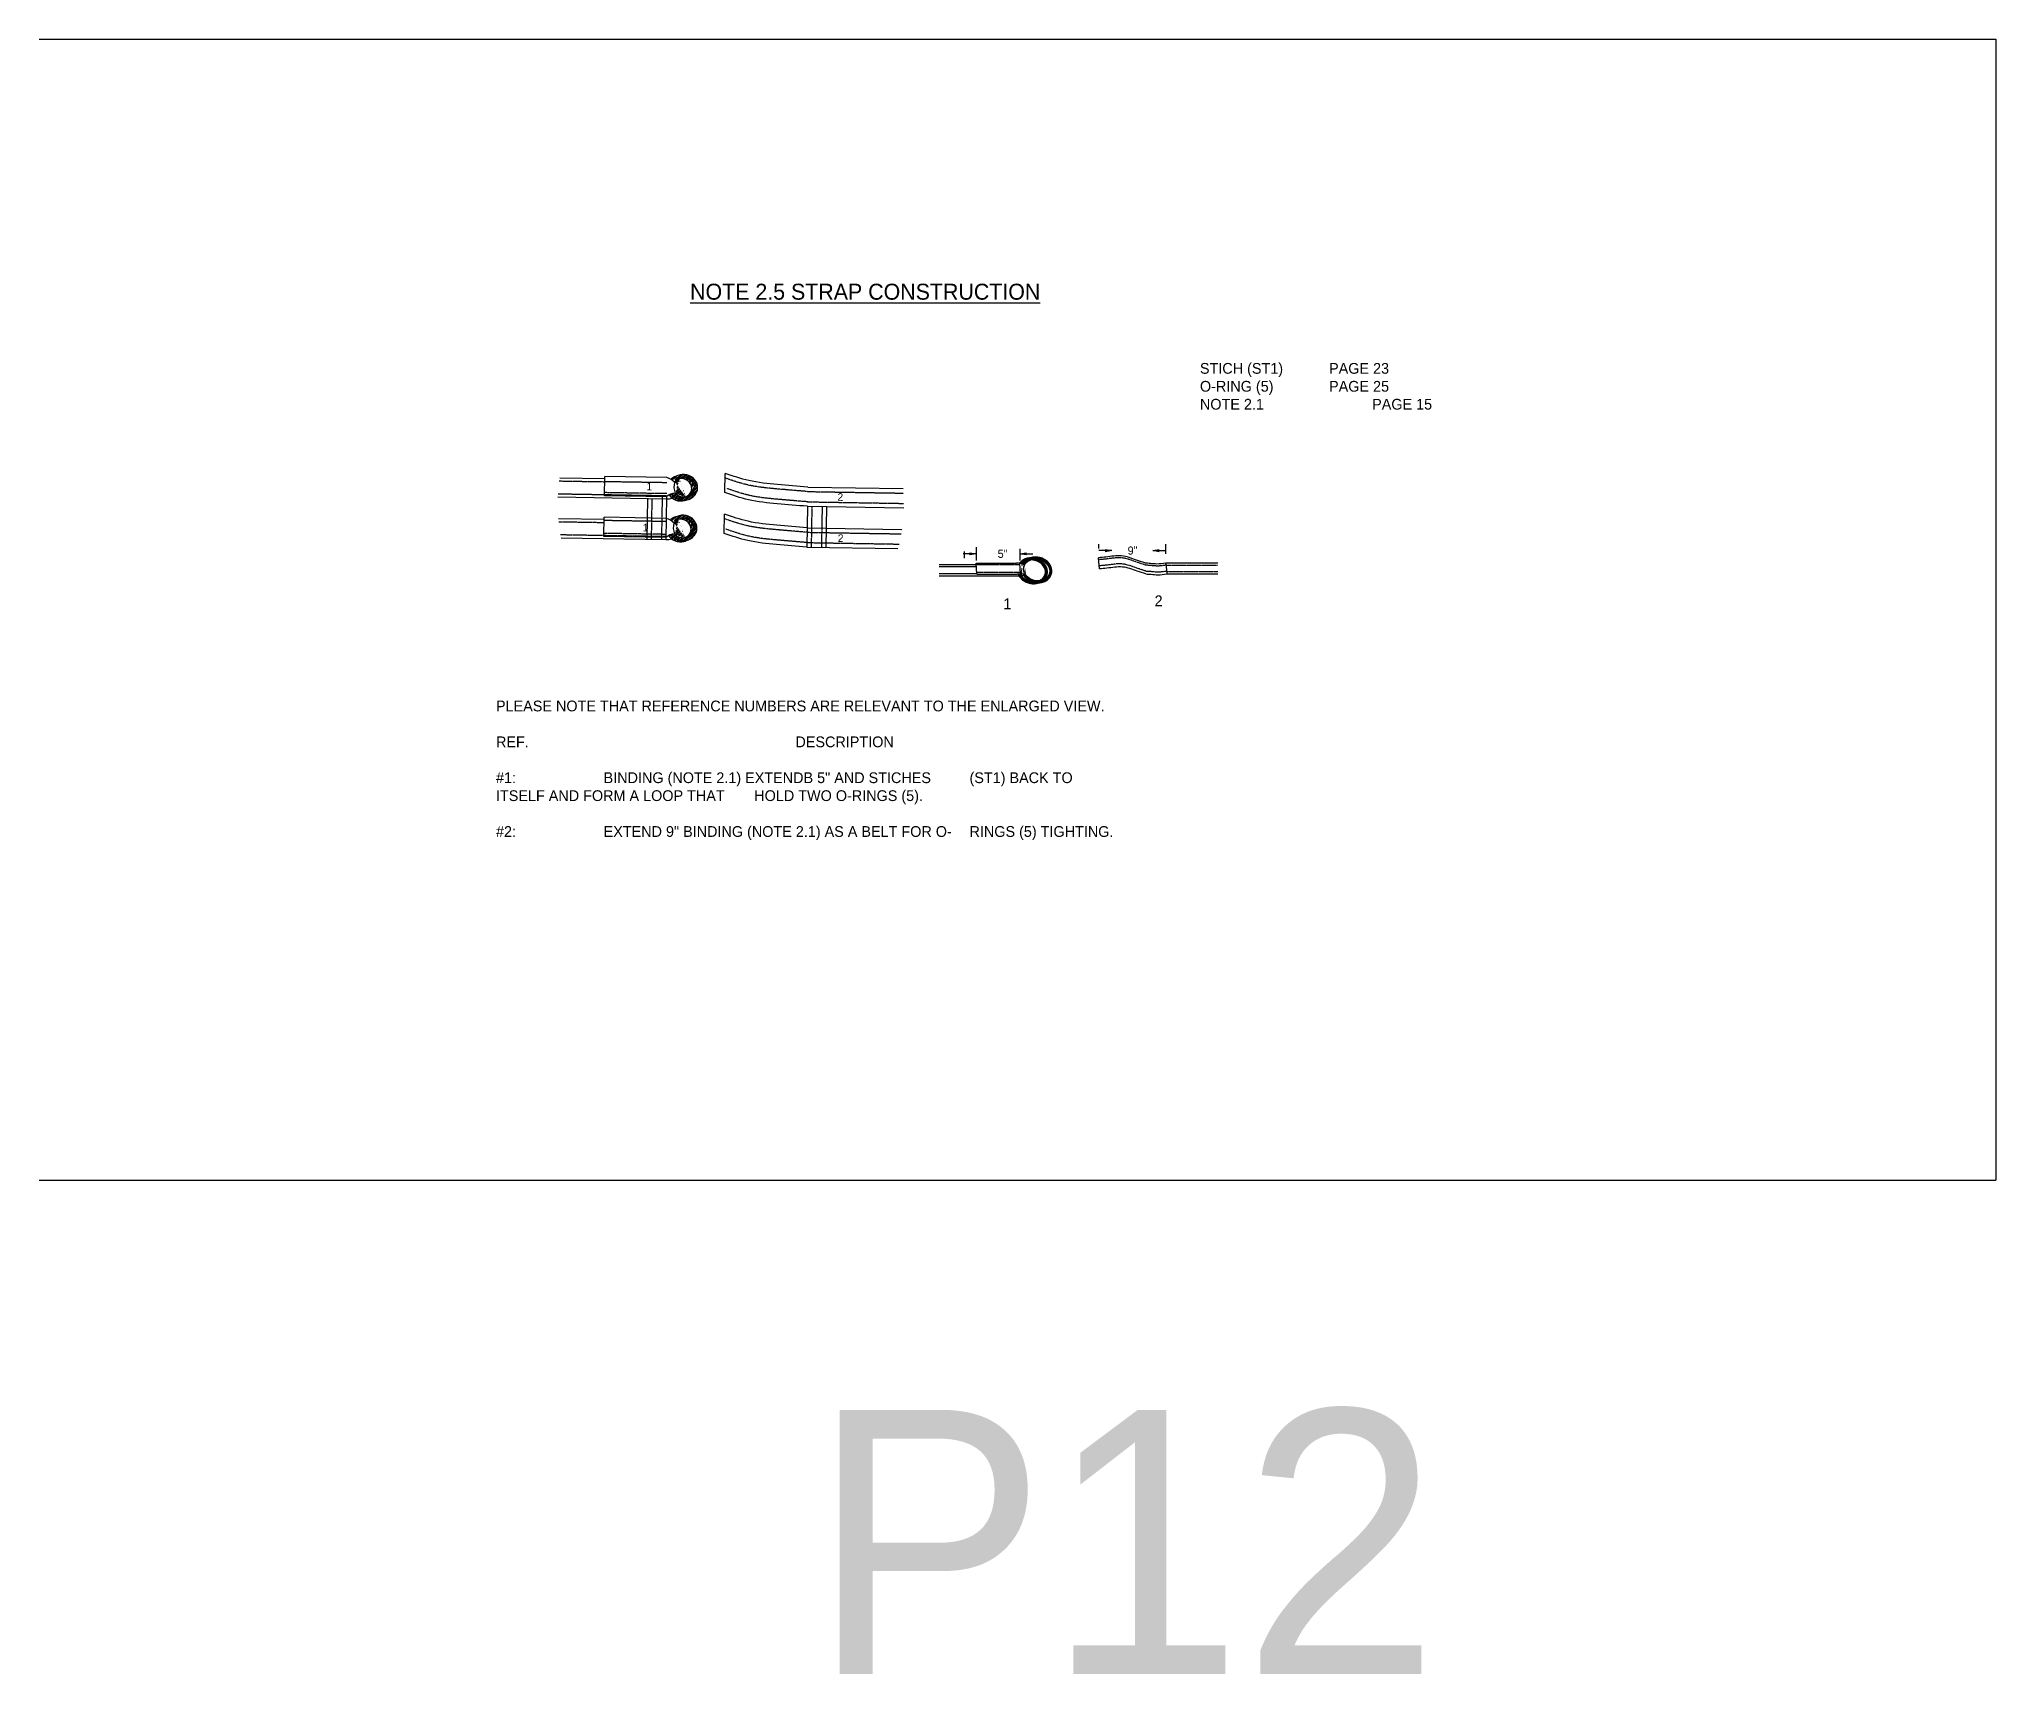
# Model space of a CAD drawing. Header units: inches. Extents: x 1631 to 16634, y 11819 to 13981.
# Drawn here: x 2831 to 3431, y 11844 to 12346 of the extents above; entities that cross this region are included whole.
import ezdxf

# ---------------------------------------------------------------- set-up
doc = ezdxf.new("R2010")
doc.units = ezdxf.units.IN
doc.header["$MEASUREMENT"] = 0
doc.linetypes.add('HIDDEN', pattern=[0.375, 0.25, -0.125])
for name, color, linetype in [('FRAME 025', 7, 'Continuous'), ('Object', 7, 'Continuous'), ('PEN2', 95, 'Continuous'), ('STECH', 7, 'HIDDEN'), ('TEXT', 7, 'Continuous'), ('WEBB', 5, 'Continuous')]:
    doc.layers.add(name, color=color, linetype=linetype)
pattern_1 = [(45, (1829.63927, 12246.05556), (-0.26516504, 0.26516504), []), (45, (1829.63927, 12246.24306), (-0.26516504, 0.26516504), [])]

msp = doc.modelspace()

# ---------------------------------------------------------------- texts
at = {"layer": 'Object'}
for s, p in [('1', (3127.0698, 12170.75481)), ('2', (3173.45612, 12171.6644))]:
    msp.add_text(s, height=3.3, dxfattribs=at).set_placement(p)
at = {"layer": 'Object', "char_height": 2.5, "attachment_point": 5}
for s, insert in [('5"', (3126.85151, 12187.71644)), ('9"', (3166.70258, 12188.71529))]:
    msp.add_mtext(s, dxfattribs=dict(at, insert=insert))
at = {"layer": 'PEN2', "attachment_point": 1}
for s, insert, char_height, width in [('\\pt91.8192;{\\C0;         \\LNOTE 2.5 STRAP CONSTRUCTION\\l\\P\\P\\P\\P\\H0.9091x; }', (3014.63324, 12270.59164), 4.9, 189.027149), ('\\pt91.8192;{\\C0;PLEASE NOTE THAT REFERENCE NUMBERS ARE RELEVANT TO THE ENLARGED VIEW.\\P\\PREF.^IDESCRIPTION\\P\\P\\pt33;#1: ^IBINDING (NOTE 2.1) EXTENDB 5" AND STICHES ^I(ST1) BACK TO ITSELF AND FORM A LOOP THAT ^IHOLD TWO O-RINGS (5). \\P\\P#2: ^IEXTEND 9" BINDING (NOTE 2.1) AS A BELT FOR O-^IRINGS (5) TIGHTING. \\P\\pt91.8192;\\P\\Ftxt.shx|c1;\\P\\Ftxt.shx|c0;\\P\\P\\P\\H0.9091x; }', (2971.50317, 12142.7064), 3.3, 179.2736212)]:
    msp.add_mtext(s, dxfattribs=dict(at, insert=insert, char_height=char_height, width=width))
at = {"layer": 'TEXT'}
for s, p in [('1', (3017.63336, 12207.23715)), ('2', (3076.20259, 12204.01631)), ('1', (3016.49362, 12194.641)), ('2', (3076.28128, 12191.3909))]:
    msp.add_text(s, height=2.32622, rotation=358.69868381, dxfattribs=at).set_placement(p)
msp.add_text('P12', height=80.977854, dxfattribs=at).set_placement((3068.02626, 11844.14486))
at = {"layer": 'TEXT', "insert": (3187.35776, 12246.27458), "char_height": 3.3, "width": 210.3834797, "attachment_point": 1}
msp.add_mtext('STICH (ST1)^I^IPAGE 23 \\PO-RING (5)^I^IPAGE 25\\PNOTE 2.1^I^I^IPAGE 15', dxfattribs=at)

# ---------------------------------------------------------------- blocks, each defined once
blk = doc.blocks.new('_OPEN')
at = {"color": 0, "linetype": 'ByBlock'}
for p, q in [((-1, 0.17), (0, 0)), ((0, 0), (-1, -0.17)), ((0, 0), (-1, 0))]:
    blk.add_line(p, q, dxfattribs=at)

# ---------------------------------------------------------------- hatches: boundary and pattern name
at = {"layer": 'Object'}
h = msp.add_hatch(dxfattribs=at)
h.set_pattern_fill('STEEL', color=256, scale=7.875, angle=21.74594133, style=0)
h.set_pattern_definition([(66.745941, (-10593.8531, 16568.418), (-0.90440757, 0.38864005), []), (66.745941, (-10594.0355, 16568.8751), (-0.90440757, 0.38864005), [])])
edge = h.paths.add_edge_path()
edge.add_spline(control_points=[(3030.04377, 12204.29578), (3029.18109, 12204.10905), (3028.2597, 12204.17551), (3026.58252, 12204.81049), (3025.83587, 12205.39976), (3025.35827, 12206.15866), (3025.35785, 12206.15932), (3025.35744, 12206.15998)], knot_values=[3.671411641, 3.671411641, 3.671411641, 3.671411641, 4.30758933, 4.30758933, 4.967161628, 4.967161628, 4.967734327, 4.967734327, 4.967734327, 4.967734327], degree=3, periodic=0)
edge.add_arc((3026.42275, 12202.77905), 3.5448, 107.48941636, 120.79844824)
edge.add_spline(control_points=[(3024.60775, 12205.82394), (3024.84493, 12205.46702), (3025.14244, 12205.14954), (3025.48252, 12204.8821)], knot_values=[3.695136361, 3.695136361, 3.695136361, 3.695136361, 4.01059126, 4.01059126, 4.01059126, 4.01059126], degree=3, periodic=0)
edge.add_spline(control_points=[(3025.48252, 12204.8821), (3025.82854, 12204.61), (3026.21863, 12204.38971), (3027.48781, 12203.90919), (3028.44681, 12203.84964), (3029.57863, 12204.1205), (3029.81551, 12204.19875), (3030.04377, 12204.29578)], knot_values=[4.01059126, 4.01059126, 4.01059126, 4.01059126, 4.331556638, 4.331556638, 4.991128936, 4.991128936, 5.170611964, 5.170611964, 5.170611964, 5.170611964], degree=3, periodic=0)
edge = h.paths.add_edge_path()
edge.add_ellipse((3029.05252, 12208.12862), major_axis=(3.28742, -0.05494), ratio=0.898186306, start_angle=283.07785115, end_angle=477.96447236)
edge.add_ellipse((3028.25035, 12207.87377), major_axis=(3.28742, -0.05494), ratio=0.898186306, start_angle=297.96447236, end_angle=463.07785115, ccw=False)
edge = h.paths.add_edge_path()
edge.add_spline(control_points=[(3025.49618, 12210.31732), (3025.67812, 12210.57036), (3025.89041, 12210.8028), (3026.46309, 12211.29679), (3026.84675, 12211.53162), (3027.25844, 12211.70591)], knot_values=[8.31237329, 8.31237329, 8.31237329, 8.31237329, 8.541552788, 8.541552788, 8.865204548, 8.865204548, 8.865204548, 8.865204548], degree=3, periodic=0)
edge.add_spline(control_points=[(3027.25844, 12211.70591), (3026.54458, 12211.5498), (3025.87107, 12211.22323), (3025.25358, 12210.69058), (3025.18383, 12210.62586), (3025.11654, 12210.5588)], knot_values=[1.826315613, 1.826315613, 1.826315613, 1.826315613, 2.352839743, 2.352839743, 2.422409425, 2.422409425, 2.422409425, 2.422409425], degree=3, periodic=0)
edge.add_arc((3021.65251, 12204.69363), 6.81173, 55.64826769, 59.43347324, ccw=False)
h = msp.add_hatch(dxfattribs=at)
h.set_pattern_fill('STEEL', color=256, scale=5.90625, angle=171.74594133, style=0)
h.set_pattern_definition([(216.7459413, (-10593.8531, 16568.418), (0.44168993, -0.591581956), []), (216.7459413, (-10593.9061, 16568.05265), (0.44168993, -0.591581956), [])])
edge = h.paths.add_edge_path()
edge.add_spline(control_points=[(3030.04377, 12204.29578), (3030.07549, 12204.30265), (3030.10714, 12204.30986), (3031.0284, 12204.53033), (3031.84758, 12205.01745), (3032.98266, 12206.36196), (3033.30991, 12207.20369), (3033.32417, 12208.05723), (3033.33261, 12208.56211), (3033.23411, 12209.06822), (3032.69504, 12210.35986), (3032.04998, 12211.0555), (3030.46128, 12211.9397), (3029.52086, 12212.13151), (3028.14321, 12212.00247), (3027.68573, 12211.8868), (3027.25844, 12211.70591)], knot_values=[4.967734327, 4.967734327, 4.967734327, 4.967734327, 4.991128936, 4.991128936, 5.650701234, 5.650701234, 6.283185307, 6.283185307, 6.283185307, 6.657308156, 6.657308156, 7.316880454, 7.316880454, 7.976452752, 7.976452752, 8.31237329, 8.31237329, 8.31237329, 8.31237329], degree=3, periodic=0)
edge.add_spline(control_points=[(3027.25844, 12211.70591), (3026.84675, 12211.53162), (3026.46309, 12211.29679), (3025.89041, 12210.8028), (3025.67812, 12210.57036), (3025.49618, 12210.31732)], knot_values=[8.31237329, 8.31237329, 8.31237329, 8.31237329, 8.63602505, 8.63602505, 8.865204548, 8.865204548, 8.865204548, 8.865204548], degree=3, periodic=0)
edge.add_arc((3021.65251, 12204.69363), 6.81173, 47.3672741, 55.64826769, ccw=False)
edge.add_ellipse((3029.05252, 12208.12862), major_axis=(3.28742, -0.05494), ratio=0.898186306, start_angle=477.96447236, end_angle=508.80245257, ccw=False)
edge.add_ellipse((3029.05252, 12208.12862), major_axis=(3.28742, -0.05494), ratio=0.898186306, start_angle=283.07785115, end_angle=477.96447236, ccw=False)
edge.add_ellipse((3029.05252, 12208.12862), major_axis=(3.28742, -0.05494), ratio=0.898186306, start_angle=218.74063, end_angle=283.07785115, ccw=False)
edge.add_arc((3026.42275, 12202.77905), 3.5448, 89.43845969, 107.48941636)
edge.add_spline(control_points=[(3025.35744, 12206.15998), (3025.35785, 12206.15932), (3025.35827, 12206.15866), (3025.83587, 12205.39976), (3026.58252, 12204.81049), (3028.2597, 12204.17551), (3029.18109, 12204.10905), (3030.04377, 12204.29578)], knot_values=[3.671411641, 3.671411641, 3.671411641, 3.671411641, 3.67198434, 3.67198434, 4.331556638, 4.331556638, 4.967734327, 4.967734327, 4.967734327, 4.967734327], degree=3, periodic=0)
h = msp.add_hatch(dxfattribs=at)
h.set_pattern_fill('STEEL', color=256, scale=7.875, angle=21.74594133, style=0)
h.set_pattern_definition([(66.745941, (-10594.062, 16555.9197), (-0.90440757, 0.38864005), []), (66.745941, (-10594.2444, 16556.3769), (-0.90440757, 0.38864005), [])])
edge = h.paths.add_edge_path()
edge.add_spline(control_points=[(3029.83489, 12191.79753), (3028.97221, 12191.61079), (3028.05082, 12191.67725), (3026.37364, 12192.31224), (3025.62699, 12192.9015), (3025.14939, 12193.66041), (3025.14897, 12193.66107), (3025.14856, 12193.66172)], knot_values=[3.671411641, 3.671411641, 3.671411641, 3.671411641, 4.30758933, 4.30758933, 4.967161628, 4.967161628, 4.967734327, 4.967734327, 4.967734327, 4.967734327], degree=3, periodic=0)
edge.add_arc((3026.21387, 12190.28079), 3.5448, 107.48941636, 120.79844824)
edge.add_spline(control_points=[(3024.39887, 12193.32568), (3024.63605, 12192.96876), (3024.93356, 12192.65128), (3025.27364, 12192.38385)], knot_values=[3.695136361, 3.695136361, 3.695136361, 3.695136361, 4.01059126, 4.01059126, 4.01059126, 4.01059126], degree=3, periodic=0)
edge.add_spline(control_points=[(3025.27364, 12192.38385), (3025.61966, 12192.11174), (3026.00975, 12191.89145), (3027.27893, 12191.41094), (3028.23793, 12191.35139), (3029.36975, 12191.62225), (3029.60664, 12191.70049), (3029.83489, 12191.79753)], knot_values=[4.01059126, 4.01059126, 4.01059126, 4.01059126, 4.331556638, 4.331556638, 4.991128936, 4.991128936, 5.170611964, 5.170611964, 5.170611964, 5.170611964], degree=3, periodic=0)
edge = h.paths.add_edge_path()
edge.add_ellipse((3028.84364, 12195.63036), major_axis=(3.28742, -0.05494), ratio=0.898186306, start_angle=283.07785115, end_angle=477.96447236)
edge.add_ellipse((3028.04147, 12195.37551), major_axis=(3.28742, -0.05494), ratio=0.898186306, start_angle=297.96447236, end_angle=463.07785115, ccw=False)
edge = h.paths.add_edge_path()
edge.add_spline(control_points=[(3025.2873, 12197.81907), (3025.46924, 12198.0721), (3025.68153, 12198.30455), (3026.25421, 12198.79854), (3026.63788, 12199.03337), (3027.04956, 12199.20765)], knot_values=[8.31237329, 8.31237329, 8.31237329, 8.31237329, 8.541552788, 8.541552788, 8.865204548, 8.865204548, 8.865204548, 8.865204548], degree=3, periodic=0)
edge.add_spline(control_points=[(3027.04956, 12199.20765), (3026.3357, 12199.05155), (3025.66219, 12198.72497), (3025.0447, 12198.19232), (3024.97495, 12198.12761), (3024.90766, 12198.06054)], knot_values=[1.826315613, 1.826315613, 1.826315613, 1.826315613, 2.352839743, 2.352839743, 2.422409425, 2.422409425, 2.422409425, 2.422409425], degree=3, periodic=0)
edge.add_arc((3021.44363, 12192.19537), 6.81173, 55.64826769, 59.43347324, ccw=False)
h = msp.add_hatch(dxfattribs=at)
h.set_pattern_fill('STEEL', color=256, scale=5.90625, angle=171.74594133, style=0)
h.set_pattern_definition([(216.7459413, (-10594.062, 16555.9197), (0.44168993, -0.591581956), []), (216.7459413, (-10594.115, 16555.5544), (0.44168993, -0.591581956), [])])
edge = h.paths.add_edge_path()
edge.add_spline(control_points=[(3029.83489, 12191.79753), (3029.86661, 12191.8044), (3029.89826, 12191.8116), (3030.81952, 12192.03207), (3031.6387, 12192.51919), (3032.77379, 12193.86371), (3033.10103, 12194.70543), (3033.11529, 12195.55897), (3033.12373, 12196.06385), (3033.02523, 12196.56997), (3032.48616, 12197.86161), (3031.8411, 12198.55725), (3030.2524, 12199.44144), (3029.31198, 12199.63325), (3027.93433, 12199.50421), (3027.47685, 12199.38854), (3027.04956, 12199.20765)], knot_values=[4.967734327, 4.967734327, 4.967734327, 4.967734327, 4.991128936, 4.991128936, 5.650701234, 5.650701234, 6.283185307, 6.283185307, 6.283185307, 6.657308156, 6.657308156, 7.316880454, 7.316880454, 7.976452752, 7.976452752, 8.31237329, 8.31237329, 8.31237329, 8.31237329], degree=3, periodic=0)
edge.add_spline(control_points=[(3027.04956, 12199.20765), (3026.63788, 12199.03337), (3026.25421, 12198.79854), (3025.68153, 12198.30455), (3025.46924, 12198.0721), (3025.2873, 12197.81907)], knot_values=[8.31237329, 8.31237329, 8.31237329, 8.31237329, 8.63602505, 8.63602505, 8.865204548, 8.865204548, 8.865204548, 8.865204548], degree=3, periodic=0)
edge.add_arc((3021.44363, 12192.19537), 6.81173, 47.3672741, 55.64826769, ccw=False)
edge.add_ellipse((3028.84364, 12195.63036), major_axis=(3.28742, -0.05494), ratio=0.898186306, start_angle=477.96447236, end_angle=508.80245257, ccw=False)
edge.add_ellipse((3028.84364, 12195.63036), major_axis=(3.28742, -0.05494), ratio=0.898186306, start_angle=283.07785115, end_angle=477.96447236, ccw=False)
edge.add_ellipse((3028.84364, 12195.63036), major_axis=(3.28742, -0.05494), ratio=0.898186306, start_angle=218.74063, end_angle=283.07785115, ccw=False)
edge.add_arc((3026.21387, 12190.28079), 3.5448, 89.43845969, 107.48941636)
edge.add_spline(control_points=[(3025.14856, 12193.66172), (3025.14897, 12193.66107), (3025.14939, 12193.66041), (3025.62699, 12192.9015), (3026.37364, 12192.31224), (3028.05082, 12191.67725), (3028.97221, 12191.61079), (3029.83489, 12191.79753)], knot_values=[3.671411641, 3.671411641, 3.671411641, 3.671411641, 3.67198434, 3.67198434, 4.331556638, 4.331556638, 4.967734327, 4.967734327, 4.967734327, 4.967734327], degree=3, periodic=0)
h = msp.add_hatch(dxfattribs=at)
h.set_pattern_fill('STEEL', color=256, scale=3, style=0)
h.set_pattern_definition(pattern_1)
edge = h.paths.add_edge_path()
edge.add_spline(control_points=[(3131.59645, 12181.49889), (3131.72711, 12181.1784), (3131.90274, 12180.87155), (3132.36362, 12180.25714), (3132.66172, 12179.95699), (3133.33383, 12179.435), (3133.70782, 12179.21312), (3134.50316, 12178.86167), (3134.92446, 12178.73211), (3135.78366, 12178.57425), (3136.22151, 12178.54595), (3137.08202, 12178.59413), (3137.50465, 12178.67061), (3138.30293, 12178.92624), (3138.67858, 12179.10544), (3139.35127, 12179.55791), (3139.64821, 12179.83134), (3140.13276, 12180.45359), (3140.32001, 12180.80243), (3140.4671, 12181.25228), (3140.49015, 12181.33308), (3140.51008, 12181.41463), (3140.56922, 12181.65663), (3140.60078, 12181.90533), (3140.60995, 12182.5459), (3140.54696, 12182.93935), (3140.2955, 12183.69546), (3140.10733, 12184.05813), (3139.62746, 12184.7258), (3139.33586, 12185.03091), (3138.67479, 12185.56404), (3138.30534, 12185.79208), (3137.51695, 12186.1567), (3137.09804, 12186.29328), (3136.24138, 12186.46563), (3135.80366, 12186.50141), (3134.94113, 12186.46825), (3134.51634, 12186.39931), (3133.71145, 12186.15843), (3133.33136, 12185.98643), (3132.64751, 12185.54748), (3132.34383, 12185.28037), (3132.06635, 12184.94112), (3132.03956, 12184.90711), (3132.01344, 12184.87266)], knot_values=[3.673009753, 3.673009753, 3.673009753, 3.673009753, 3.921304664, 3.921304664, 4.208786537, 4.208786537, 4.49626841, 4.49626841, 4.783750283, 4.783750283, 5.071232156, 5.071232156, 5.35871403, 5.35871403, 5.646195903, 5.646195903, 5.933677776, 5.933677776, 6.221159649, 6.221159649, 6.283185307, 6.283185307, 6.283185307, 6.467225621, 6.467225621, 6.754707494, 6.754707494, 7.042189367, 7.042189367, 7.32967124, 7.32967124, 7.617153113, 7.617153113, 7.904634986, 7.904634986, 8.192116859, 8.192116859, 8.479598732, 8.479598732, 8.767080606, 8.767080606, 9.054562479, 9.054562479, 9.086105043, 9.086105043, 9.086105043, 9.086105043], degree=3, periodic=0)
edge.add_arc((3131.55014, 12181.19209), 3.70961, 71.94771459, 82.8254889, ccw=False)
edge.add_ellipse((3135.96554, 12182.52524), major_axis=(3.93741, -0.96223), ratio=0.811923965, start_angle=222.86587567, end_angle=515.66996413, ccw=False)
edge.add_ellipse((3135.96554, 12182.52524), major_axis=(3.93741, -0.96223), ratio=0.811923965, start_angle=213.56578796, end_angle=222.86587567, ccw=False)
edge.add_arc((3132.58266, 12174.40196), 7.16513, 92.63920529, 97.91131453)
at = {"layer": 'Object', "ltscale": 2}
h = msp.add_hatch(dxfattribs=at)
h.set_pattern_fill('STEEL', color=256, scale=3, style=0)
h.set_pattern_definition(pattern_1)
edge = h.paths.add_edge_path()
edge.add_spline(control_points=[(3133.01571, 12181.55398), (3133.13268, 12181.30944), (3133.27599, 12181.07431), (3133.68961, 12180.5229), (3133.98771, 12180.22276), (3134.65982, 12179.70076), (3135.03381, 12179.47889), (3135.82914, 12179.12744), (3136.25045, 12178.99788), (3137.10965, 12178.84001), (3137.5475, 12178.81171), (3138.408, 12178.85989), (3138.83064, 12178.93638), (3139.62892, 12179.192), (3140.00457, 12179.37121), (3140.67726, 12179.82367), (3140.9742, 12180.0971), (3141.45875, 12180.71935), (3141.64599, 12181.0682), (3141.79309, 12181.51805), (3141.81613, 12181.59884), (3141.83606, 12181.6804), (3141.8952, 12181.92239), (3141.92677, 12182.17109), (3141.93594, 12182.81167), (3141.87295, 12183.20511), (3141.62149, 12183.96122), (3141.43331, 12184.32389), (3140.95345, 12184.99157), (3140.66184, 12185.29668), (3140.00077, 12185.8298), (3139.63132, 12186.05784), (3138.84294, 12186.42247), (3138.42403, 12186.55904), (3137.56736, 12186.7314), (3137.12965, 12186.76717), (3136.26712, 12186.73401), (3135.84232, 12186.66508), (3135.03744, 12186.4242), (3134.65735, 12186.2522), (3133.9735, 12185.81325), (3133.66982, 12185.54614), (3133.25828, 12185.04299), (3133.1193, 12184.82944), (3133.00598, 12184.60409)], knot_values=[3.727955315, 3.727955315, 3.727955315, 3.727955315, 3.921304664, 3.921304664, 4.208786537, 4.208786537, 4.49626841, 4.49626841, 4.783750283, 4.783750283, 5.071232156, 5.071232156, 5.35871403, 5.35871403, 5.646195903, 5.646195903, 5.933677776, 5.933677776, 6.221159649, 6.221159649, 6.283185307, 6.283185307, 6.283185307, 6.467225621, 6.467225621, 6.754707494, 6.754707494, 7.042189367, 7.042189367, 7.32967124, 7.32967124, 7.617153113, 7.617153113, 7.904634986, 7.904634986, 8.192116859, 8.192116859, 8.479598732, 8.479598732, 8.767080606, 8.767080606, 9.054562479, 9.054562479, 9.240225003, 9.240225003, 9.240225003, 9.240225003], degree=3, periodic=0)
edge.add_arc((3131.55014, 12181.19209), 3.70961, 57.2271158, 66.89286019, ccw=False)
edge.add_ellipse((3137.29152, 12182.791), major_axis=(3.93741, -0.96223), ratio=0.811923965, start_angle=220.11928845, end_angle=529.66365189, ccw=False)
edge.add_arc((3132.58266, 12174.40196), 7.16513, 80.40356553, 86.53502641)

# ---------------------------------------------------------------- linework, layer by layer
at = {"layer": 'FRAME 025'}
msp.add_ellipse((3137.29152, 12182.791), major_axis=(3.93741, -0.96223), ratio=0.811923965, dxfattribs=at)
for points, knots in [([(3141.83606, 12181.6804), (3141.8952, 12181.92239), (3141.92677, 12182.17109), (3141.93594, 12182.81167), (3141.87295, 12183.20511), (3141.62149, 12183.96122), (3141.43331, 12184.32389), (3140.95345, 12184.99157), (3140.66184, 12185.29668), (3140.00077, 12185.8298), (3139.63132, 12186.05784), (3138.84294, 12186.42247), (3138.42403, 12186.55904), (3137.56736, 12186.7314), (3137.12965, 12186.76717), (3136.26712, 12186.73401), (3135.84232, 12186.66508), (3135.03744, 12186.4242), (3134.65735, 12186.2522), (3133.9735, 12185.81325), (3133.66982, 12185.54614), (3133.25828, 12185.04299), (3133.1193, 12184.82944), (3133.00598, 12184.60409)], [6.283185307, 6.283185307, 6.283185307, 6.283185307, 6.467225621, 6.467225621, 6.754707494, 6.754707494, 7.042189367, 7.042189367, 7.32967124, 7.32967124, 7.617153113, 7.617153113, 7.904634986, 7.904634986, 8.192116859, 8.192116859, 8.479598732, 8.479598732, 8.767080606, 8.767080606, 9.054562479, 9.054562479, 9.240225003, 9.240225003, 9.240225003, 9.240225003]), ([(3133.01571, 12181.55398), (3133.13268, 12181.30944), (3133.27599, 12181.07431), (3133.68961, 12180.5229), (3133.98771, 12180.22276), (3134.65982, 12179.70076), (3135.03381, 12179.47889), (3135.82914, 12179.12744), (3136.25045, 12178.99788), (3137.10965, 12178.84001), (3137.5475, 12178.81171), (3138.408, 12178.85989), (3138.83064, 12178.93638), (3139.62892, 12179.192), (3140.00457, 12179.37121), (3140.67726, 12179.82367), (3140.9742, 12180.0971), (3141.45875, 12180.71935), (3141.64599, 12181.0682), (3141.79309, 12181.51805), (3141.81613, 12181.59884), (3141.83606, 12181.6804)], [3.727955315, 3.727955315, 3.727955315, 3.727955315, 3.921304664, 3.921304664, 4.208786537, 4.208786537, 4.49626841, 4.49626841, 4.783750283, 4.783750283, 5.071232156, 5.071232156, 5.35871403, 5.35871403, 5.646195903, 5.646195903, 5.933677776, 5.933677776, 6.221159649, 6.221159649, 6.283185307, 6.283185307, 6.283185307, 6.283185307])]:
    msp.add_open_spline(points, degree=3, knots=knots, dxfattribs=at)
at = {"layer": 'Object'}
for p, q in [((3116.71899, 12187.71644), (3114.71899, 12187.71644)), ((3118.71899, 12189.72863), (3118.71899, 12185.71644)), ((3132.16762, 12189.22263), (3132.16762, 12185.71644)), ((3134.16762, 12187.71644), (3136.16762, 12187.71644)), ((3156.56793, 12183.13471), (3156.28329, 12186.55364)), ((3156.34812, 12189.35914), (3156.34812, 12190.71529)), ((3158.34812, 12188.71529), (3156.34812, 12188.71529)), ((3174.8851, 12188.71529), (3176.8851, 12188.71529)), ((3176.8851, 12187.76598), (3176.8851, 12190.71529)), ((3107.39358, 12184.44473), (3118.74402, 12184.44473)), ((3107.39358, 12181.0258), (3131.82737, 12181.0258)), ((3118.70806, 12184.87657), (3131.11899, 12184.87657)), ((3118.99271, 12181.45763), (3118.70806, 12184.87657)), ((3118.99271, 12181.45763), (3131.33509, 12181.45763)), ((3176.8851, 12184.96491), (3177.16974, 12181.54598)), ((3176.8851, 12184.96491), (3192.81403, 12184.96491)), ((3177.16974, 12181.54598), (3192.81403, 12181.54598))]:
    msp.add_line(p, q, dxfattribs=at)
for centre, radius, start, end in [((3131.55014, 12181.19209), 3.70961, 57.2271158, 96.6743014), ((3132.58266, 12174.40196), 7.16513, 80.40356553, 100.02729075), ((3132.57174, 12182.66736), 1.61181, 269.16122471, 293.48202424)]:
    msp.add_arc(centre, radius, start, end, dxfattribs=at)
for centre, major_axis, ratio, start_param, end_param in [((3029.05252, 12208.12862), (3.28742, -0.05494), 0.898186306, 3.817744201, 8.88027804), ((3028.25035, 12207.87377), (3.28742, -0.05494), 0.898186306, 5.200461097, 8.082233196), ((3028.84364, 12195.63036), (3.28742, -0.05494), 0.898186306, 3.817744201, 8.88027804), ((3028.04147, 12195.37551), (3.28742, -0.05494), 0.898186306, 5.200461097, 8.082233196), ((3135.96554, 12182.52524), (3.93741, -0.96223), 0.811923965, 3.727426169, 9.000138728)]:
    msp.add_ellipse(centre, major_axis=major_axis, ratio=ratio, start_param=start_param, end_param=end_param, dxfattribs=at)
for points, knots in [([(3027.25844, 12211.70591), (3026.54458, 12211.5498), (3025.87107, 12211.22323), (3025.25358, 12210.69058), (3025.18383, 12210.62586), (3025.11654, 12210.5588)], [1.8263156134, 1.8263156134, 1.8263156134, 1.8263156134, 2.3528397433, 2.3528397433, 2.4224094246, 2.4224094246, 2.4224094246, 2.4224094246]), ([(3025.35744, 12206.15998), (3025.35785, 12206.15932), (3025.35827, 12206.15866), (3025.83587, 12205.39976), (3026.58252, 12204.81049), (3028.28998, 12204.16404), (3029.24899, 12204.10449), (3031.0284, 12204.53033), (3031.84758, 12205.01745), (3032.98266, 12206.36196), (3033.30991, 12207.20369), (3033.32417, 12208.05723), (3033.33261, 12208.56211), (3033.23411, 12209.06822), (3032.69504, 12210.35986), (3032.04998, 12211.0555), (3030.46128, 12211.9397), (3029.52086, 12212.13151), (3027.69531, 12211.96051), (3026.81107, 12211.59696), (3025.89041, 12210.8028), (3025.67812, 12210.57036), (3025.49618, 12210.31732)], [3.671411641, 3.671411641, 3.671411641, 3.671411641, 3.67198434, 3.67198434, 4.331556638, 4.331556638, 4.991128936, 4.991128936, 5.650701234, 5.650701234, 6.283185307, 6.283185307, 6.283185307, 6.657308156, 6.657308156, 7.316880454, 7.316880454, 7.976452752, 7.976452752, 8.63602505, 8.63602505, 8.865204548, 8.865204548, 8.865204548, 8.865204548]), ([(3024.60775, 12205.82394), (3025.08625, 12205.10387), (3025.81032, 12204.5443), (3027.48781, 12203.90919), (3028.44681, 12203.84964), (3029.57863, 12204.1205), (3029.81551, 12204.19875), (3030.04377, 12204.29578)], [3.695136361, 3.695136361, 3.695136361, 3.695136361, 4.331556638, 4.331556638, 4.991128936, 4.991128936, 5.170611964, 5.170611964, 5.170611964, 5.170611964]), ([(3027.04956, 12199.20765), (3026.3357, 12199.05155), (3025.66219, 12198.72497), (3025.0447, 12198.19232), (3024.97495, 12198.12761), (3024.90766, 12198.06054)], [1.8263156134, 1.8263156134, 1.8263156134, 1.8263156134, 2.3528397433, 2.3528397433, 2.4224094246, 2.4224094246, 2.4224094246, 2.4224094246]), ([(3025.14856, 12193.66172), (3025.14897, 12193.66107), (3025.14939, 12193.66041), (3025.62699, 12192.9015), (3026.37364, 12192.31224), (3028.0811, 12191.66579), (3029.04011, 12191.60624), (3030.81952, 12192.03207), (3031.6387, 12192.51919), (3032.77379, 12193.86371), (3033.10103, 12194.70543), (3033.11529, 12195.55897), (3033.12373, 12196.06385), (3033.02523, 12196.56997), (3032.48616, 12197.86161), (3031.8411, 12198.55725), (3030.2524, 12199.44144), (3029.31198, 12199.63325), (3027.48643, 12199.46226), (3026.60219, 12199.09871), (3025.68153, 12198.30455), (3025.46924, 12198.0721), (3025.2873, 12197.81907)], [3.671411641, 3.671411641, 3.671411641, 3.671411641, 3.67198434, 3.67198434, 4.331556638, 4.331556638, 4.991128936, 4.991128936, 5.650701234, 5.650701234, 6.283185307, 6.283185307, 6.283185307, 6.657308156, 6.657308156, 7.316880454, 7.316880454, 7.976452752, 7.976452752, 8.63602505, 8.63602505, 8.865204548, 8.865204548, 8.865204548, 8.865204548]), ([(3024.39887, 12193.32568), (3024.87737, 12192.60561), (3025.60144, 12192.04604), (3027.27893, 12191.41094), (3028.23793, 12191.35139), (3029.36975, 12191.62225), (3029.60664, 12191.70049), (3029.83489, 12191.79753)], [3.695136361, 3.695136361, 3.695136361, 3.695136361, 4.331556638, 4.331556638, 4.991128936, 4.991128936, 5.170611964, 5.170611964, 5.170611964, 5.170611964]), ([(3140.51008, 12181.41463), (3140.56922, 12181.65663), (3140.60078, 12181.90533), (3140.60995, 12182.5459), (3140.54696, 12182.93935), (3140.2955, 12183.69546), (3140.10733, 12184.05813), (3139.62746, 12184.7258), (3139.33586, 12185.03091), (3138.67479, 12185.56404), (3138.30534, 12185.79208), (3137.51695, 12186.1567), (3137.09804, 12186.29328), (3136.24138, 12186.46563), (3135.80366, 12186.50141), (3134.94113, 12186.46825), (3134.51634, 12186.39931), (3133.71145, 12186.15843), (3133.33136, 12185.98643), (3132.64751, 12185.54748), (3132.34383, 12185.28037), (3132.06635, 12184.94112), (3132.03956, 12184.90711), (3132.01344, 12184.87266)], [6.283185307, 6.283185307, 6.283185307, 6.283185307, 6.467225621, 6.467225621, 6.754707494, 6.754707494, 7.042189367, 7.042189367, 7.32967124, 7.32967124, 7.617153113, 7.617153113, 7.904634986, 7.904634986, 8.192116859, 8.192116859, 8.479598732, 8.479598732, 8.767080606, 8.767080606, 9.054562479, 9.054562479, 9.086105043, 9.086105043, 9.086105043, 9.086105043]), ([(3131.59645, 12181.49889), (3131.72711, 12181.1784), (3131.90274, 12180.87155), (3132.36362, 12180.25714), (3132.66172, 12179.95699), (3133.33383, 12179.435), (3133.70782, 12179.21312), (3134.50316, 12178.86167), (3134.92446, 12178.73211), (3135.78366, 12178.57425), (3136.22151, 12178.54595), (3137.08202, 12178.59413), (3137.50465, 12178.67061), (3138.30293, 12178.92624), (3138.67858, 12179.10544), (3139.35127, 12179.55791), (3139.64821, 12179.83134), (3140.13276, 12180.45359), (3140.32001, 12180.80243), (3140.4671, 12181.25228), (3140.49015, 12181.33308), (3140.51008, 12181.41463)], [3.673009753, 3.673009753, 3.673009753, 3.673009753, 3.921304664, 3.921304664, 4.208786537, 4.208786537, 4.49626841, 4.49626841, 4.783750283, 4.783750283, 5.071232156, 5.071232156, 5.35871403, 5.35871403, 5.646195903, 5.646195903, 5.933677776, 5.933677776, 6.221159649, 6.221159649, 6.283185307, 6.283185307, 6.283185307, 6.283185307])]:
    msp.add_open_spline(points, degree=3, knots=knots, dxfattribs=at)
for points in [[(3170.47401, 12184.96491), (3167.87587, 12185.81231), (3163.33158, 12187.10964), (3158.50906, 12186.73898), (3156.28329, 12186.55364)], [(3170.75865, 12181.54598), (3168.16052, 12182.39338), (3163.61622, 12183.69071), (3158.79371, 12183.32005), (3156.56793, 12183.13471)], [(3170.47401, 12184.96491), (3172.16707, 12184.86339), (3174.14581, 12184.70522), (3176.8851, 12184.96491)], [(3170.75865, 12181.54598), (3172.45172, 12181.44446), (3174.43045, 12181.28629), (3177.16974, 12181.54598)]]:
    msp.add_spline(points, degree=3, dxfattribs=at)
at = {"layer": 'STECH', "ltscale": 0.015}
for p, q in [((2990.91439, 12210.08748), (3004.81663, 12209.85513)), ((2990.5436, 12206.15562), (3023.84505, 12205.59907)), ((3023.85492, 12206.18961), (3004.76071, 12206.50872)), ((3023.91084, 12209.53602), (3004.81663, 12209.85513)), ((3019.3011, 12204.6905), (3019.09222, 12192.19224)), ((3022.46053, 12205.2284), (3022.24178, 12192.1396)), ((3067.05679, 12206.83891), (3096.4783, 12206.3472)), ((3067.00416, 12203.68935), (3096.57508, 12203.19514)), ((3068.35906, 12202.28839), (3068.15018, 12189.79013)), ((3071.50862, 12202.23575), (3071.29974, 12189.7375)), ((2990.74962, 12197.58848), (3004.60776, 12197.35688)), ((2991.31589, 12193.64097), (3023.63617, 12193.10081)), ((3023.64604, 12193.69135), (3004.55183, 12194.01047)), ((3023.71183, 12197.6283), (3004.61762, 12197.94742)), ((3066.84791, 12194.34066), (3095.75621, 12193.85752)), ((3066.79528, 12191.1911), (3095.09968, 12190.71805)), ((3107.39358, 12183.8694), (3118.74402, 12183.8694)), ((3107.39358, 12181.68426), (3118.94082, 12181.68426)), ((3118.74402, 12184.44473), (3132.04434, 12184.44473)), ((3118.94082, 12182.10619), (3132.21325, 12182.10619)), ((3176.8851, 12184.21491), (3192.81403, 12184.21491)), ((3177.16974, 12182.29598), (3192.81403, 12182.29598))]:
    msp.add_line(p, q, dxfattribs=at)
for points, knots in [([(3066.96626, 12206.84341), (3064.69112, 12207.03152), (3062.4144, 12207.21976), (3058.38603, 12207.56666), (3056.6376, 12207.71201), (3053.10125, 12208.08432), (3051.32083, 12208.31868), (3047.91831, 12209.01253), (3046.31404, 12209.46599), (3043.75424, 12210.28714), (3042.7692, 12210.62627), (3041.79272, 12210.96533)], [0, 0, 0, 0, 1.741493415, 1.741493415, 3.073975438, 3.073975438, 4.406457461, 4.406457461, 5.63169997, 5.63169997, 6.414820147, 6.414820147, 6.414820147, 6.414820147]), ([(3067.09469, 12203.68486), (3064.8195, 12203.87297), (3062.54588, 12204.06096), (3058.13188, 12204.44107), (3055.9838, 12204.6142), (3052.40181, 12205.04316), (3050.93892, 12205.26628), (3047.06561, 12206.11397), (3044.64723, 12206.95124), (3042.17079, 12207.81215)], [0, 0, 0, 0, 1.741524138, 1.741524138, 3.377448202, 3.377448202, 4.538477965, 4.538477965, 6.529456204, 6.529456204, 6.529456204, 6.529456204]), ([(3066.75738, 12194.34515), (3064.48224, 12194.53326), (3062.20553, 12194.7215), (3058.17715, 12195.0684), (3056.42873, 12195.21375), (3052.89238, 12195.58606), (3051.11195, 12195.82043), (3047.70944, 12196.51427), (3046.10516, 12196.96773), (3043.54536, 12197.78889), (3042.56032, 12198.12802), (3041.58384, 12198.46707)], [0, 0, 0, 0, 1.741493415, 1.741493415, 3.073975438, 3.073975438, 4.406457461, 4.406457461, 5.63169997, 5.63169997, 6.414820147, 6.414820147, 6.414820147, 6.414820147]), ([(3066.88581, 12191.1866), (3064.61062, 12191.37472), (3062.337, 12191.56271), (3057.923, 12191.94281), (3055.77492, 12192.11594), (3052.19293, 12192.54491), (3050.73004, 12192.76803), (3046.85673, 12193.61571), (3044.43835, 12194.45299), (3041.96191, 12195.3139)], [0, 0, 0, 0, 1.741524138, 1.741524138, 3.377448202, 3.377448202, 4.538477965, 4.538477965, 6.529456204, 6.529456204, 6.529456204, 6.529456204])]:
    msp.add_open_spline(points, degree=3, knots=knots, dxfattribs=at)
for points in [[(3170.52538, 12184.34792), (3167.92724, 12185.19533), (3163.38295, 12186.49266), (3158.56043, 12186.12199), (3156.33466, 12185.93666)], [(3170.68139, 12182.47396), (3168.08326, 12183.32136), (3163.53896, 12184.61869), (3158.71645, 12184.24802), (3156.49068, 12184.06269)], [(3170.52538, 12184.34792), (3172.21844, 12184.24641), (3174.19718, 12184.08824), (3176.93647, 12184.34792)], [(3170.68139, 12182.47396), (3172.37446, 12182.37244), (3174.35319, 12182.21427), (3177.09248, 12182.47396)]]:
    msp.add_spline(points, degree=3, dxfattribs=at)
at = {"layer": 'TEXT'}
for p, q in [((2831.41637, 12345.62554), (3431.41637, 12345.62554)), ((3431.41637, 12345.62554), (3431.41637, 11995.62554)), ((3431.41637, 12345.62554), (3431.41637, 11995.62554)), ((3115.13141, 12186.44473), (3115.13141, 12188.44473)), ((3132.01344, 12184.87266), (3132.25273, 12181.55948)), ((2831.41637, 11995.62554), (3431.41637, 11995.62554))]:
    msp.add_line(p, q, dxfattribs=at)
at = {"layer": 'WEBB'}
for p, q in [((2991.0534, 12211.06967), (3004.83308, 12210.83937)), ((3004.74426, 12205.52449), (3004.84295, 12211.42991)), ((3023.93716, 12211.1108), (3004.84295, 12211.42991)), ((3041.71826, 12206.51044), (3041.81696, 12212.41587)), ((2990.49682, 12205.17189), (3023.8286, 12204.61483)), ((3023.83847, 12205.20537), (3004.74426, 12205.52449)), ((3017.92317, 12204.71352), (3017.71429, 12192.21527)), ((3023.83847, 12205.20537), (3023.61972, 12192.11657)), ((3067.07982, 12208.21684), (3096.37674, 12207.72721)), ((2990.65511, 12198.57458), (3004.6242, 12198.34112)), ((3004.53538, 12193.02623), (3004.63407, 12198.93166)), ((3023.72828, 12198.61254), (3004.63407, 12198.93166)), ((3041.50938, 12194.01219), (3041.60808, 12199.91761)), ((3066.98113, 12202.31142), (3066.77225, 12189.81316)), ((3066.98113, 12202.31142), (3096.55853, 12201.8171)), ((3072.88655, 12202.21272), (3072.67767, 12189.71447)), ((2991.50537, 12192.65329), (3023.61972, 12192.11657)), ((3023.62959, 12192.70712), (3004.53538, 12193.02623)), ((3066.87094, 12195.71859), (3095.98197, 12195.23207)), ((3066.77225, 12189.81316), (3094.74963, 12189.34559))]:
    msp.add_line(p, q, dxfattribs=at)
for centre, radius, start, end in [((3021.65251, 12204.69363), 6.81173, 47.3672741, 70.40314399), ((3024.25035, 12207.25593), 2.67457, 260.92705887, 297.43215565), ((3026.42275, 12202.77905), 3.5448, 89.43845969, 136.80572211), ((3031.34554, 12208.29652), 5.27116, 164.50096566, 201.97930619), ((3021.44363, 12192.19537), 6.81173, 47.3672741, 70.40314399), ((3024.04147, 12194.75768), 2.67457, 260.92705887, 297.43215565), ((3026.21387, 12190.28079), 3.5448, 89.43845969, 136.80572211), ((3031.13666, 12195.79827), 5.27116, 164.50096566, 201.97930619)]:
    msp.add_arc(centre, radius, start, end, dxfattribs=at)
for points in [[(3067.07982, 12208.21684), (3057.84152, 12209.00001), (3049.00272, 12210.20783), (3041.81696, 12212.41587)], [(3066.98113, 12202.31142), (3057.74283, 12203.09459), (3048.90403, 12204.3024), (3041.71826, 12206.51044)], [(3066.87094, 12195.71859), (3057.63264, 12196.50176), (3048.79384, 12197.70957), (3041.60808, 12199.91761)], [(3066.77225, 12189.81316), (3057.53395, 12190.59633), (3048.69515, 12191.80415), (3041.50938, 12194.01219)]]:
    msp.add_spline(points, degree=3, dxfattribs=at)

# ---------------------------------------------------------------- block references
at = {"layer": 'Object', "xscale": 2, "yscale": 2, "zscale": 2}
for p in [(3118.71899, 12187.71644), (3160.34812, 12188.71529)]:
    msp.add_blockref('_OPEN', p, dxfattribs=at)
at = {"layer": 'Object', "xscale": 2, "yscale": 2, "zscale": 2, "rotation": 180}
for p in [(3132.16762, 12187.71644), (3172.8851, 12188.71529)]:
    msp.add_blockref('_OPEN', p, dxfattribs=at)

msp.set_redraw_order([(e.dxf.handle, doc.entitydb.next_handle()) for e in msp.query("TEXT MTEXT ATTDEF DIMENSION ARC_DIMENSION")])  # texts and dimensions are drawn at this point

doc.saveas('drawing.dxf')
